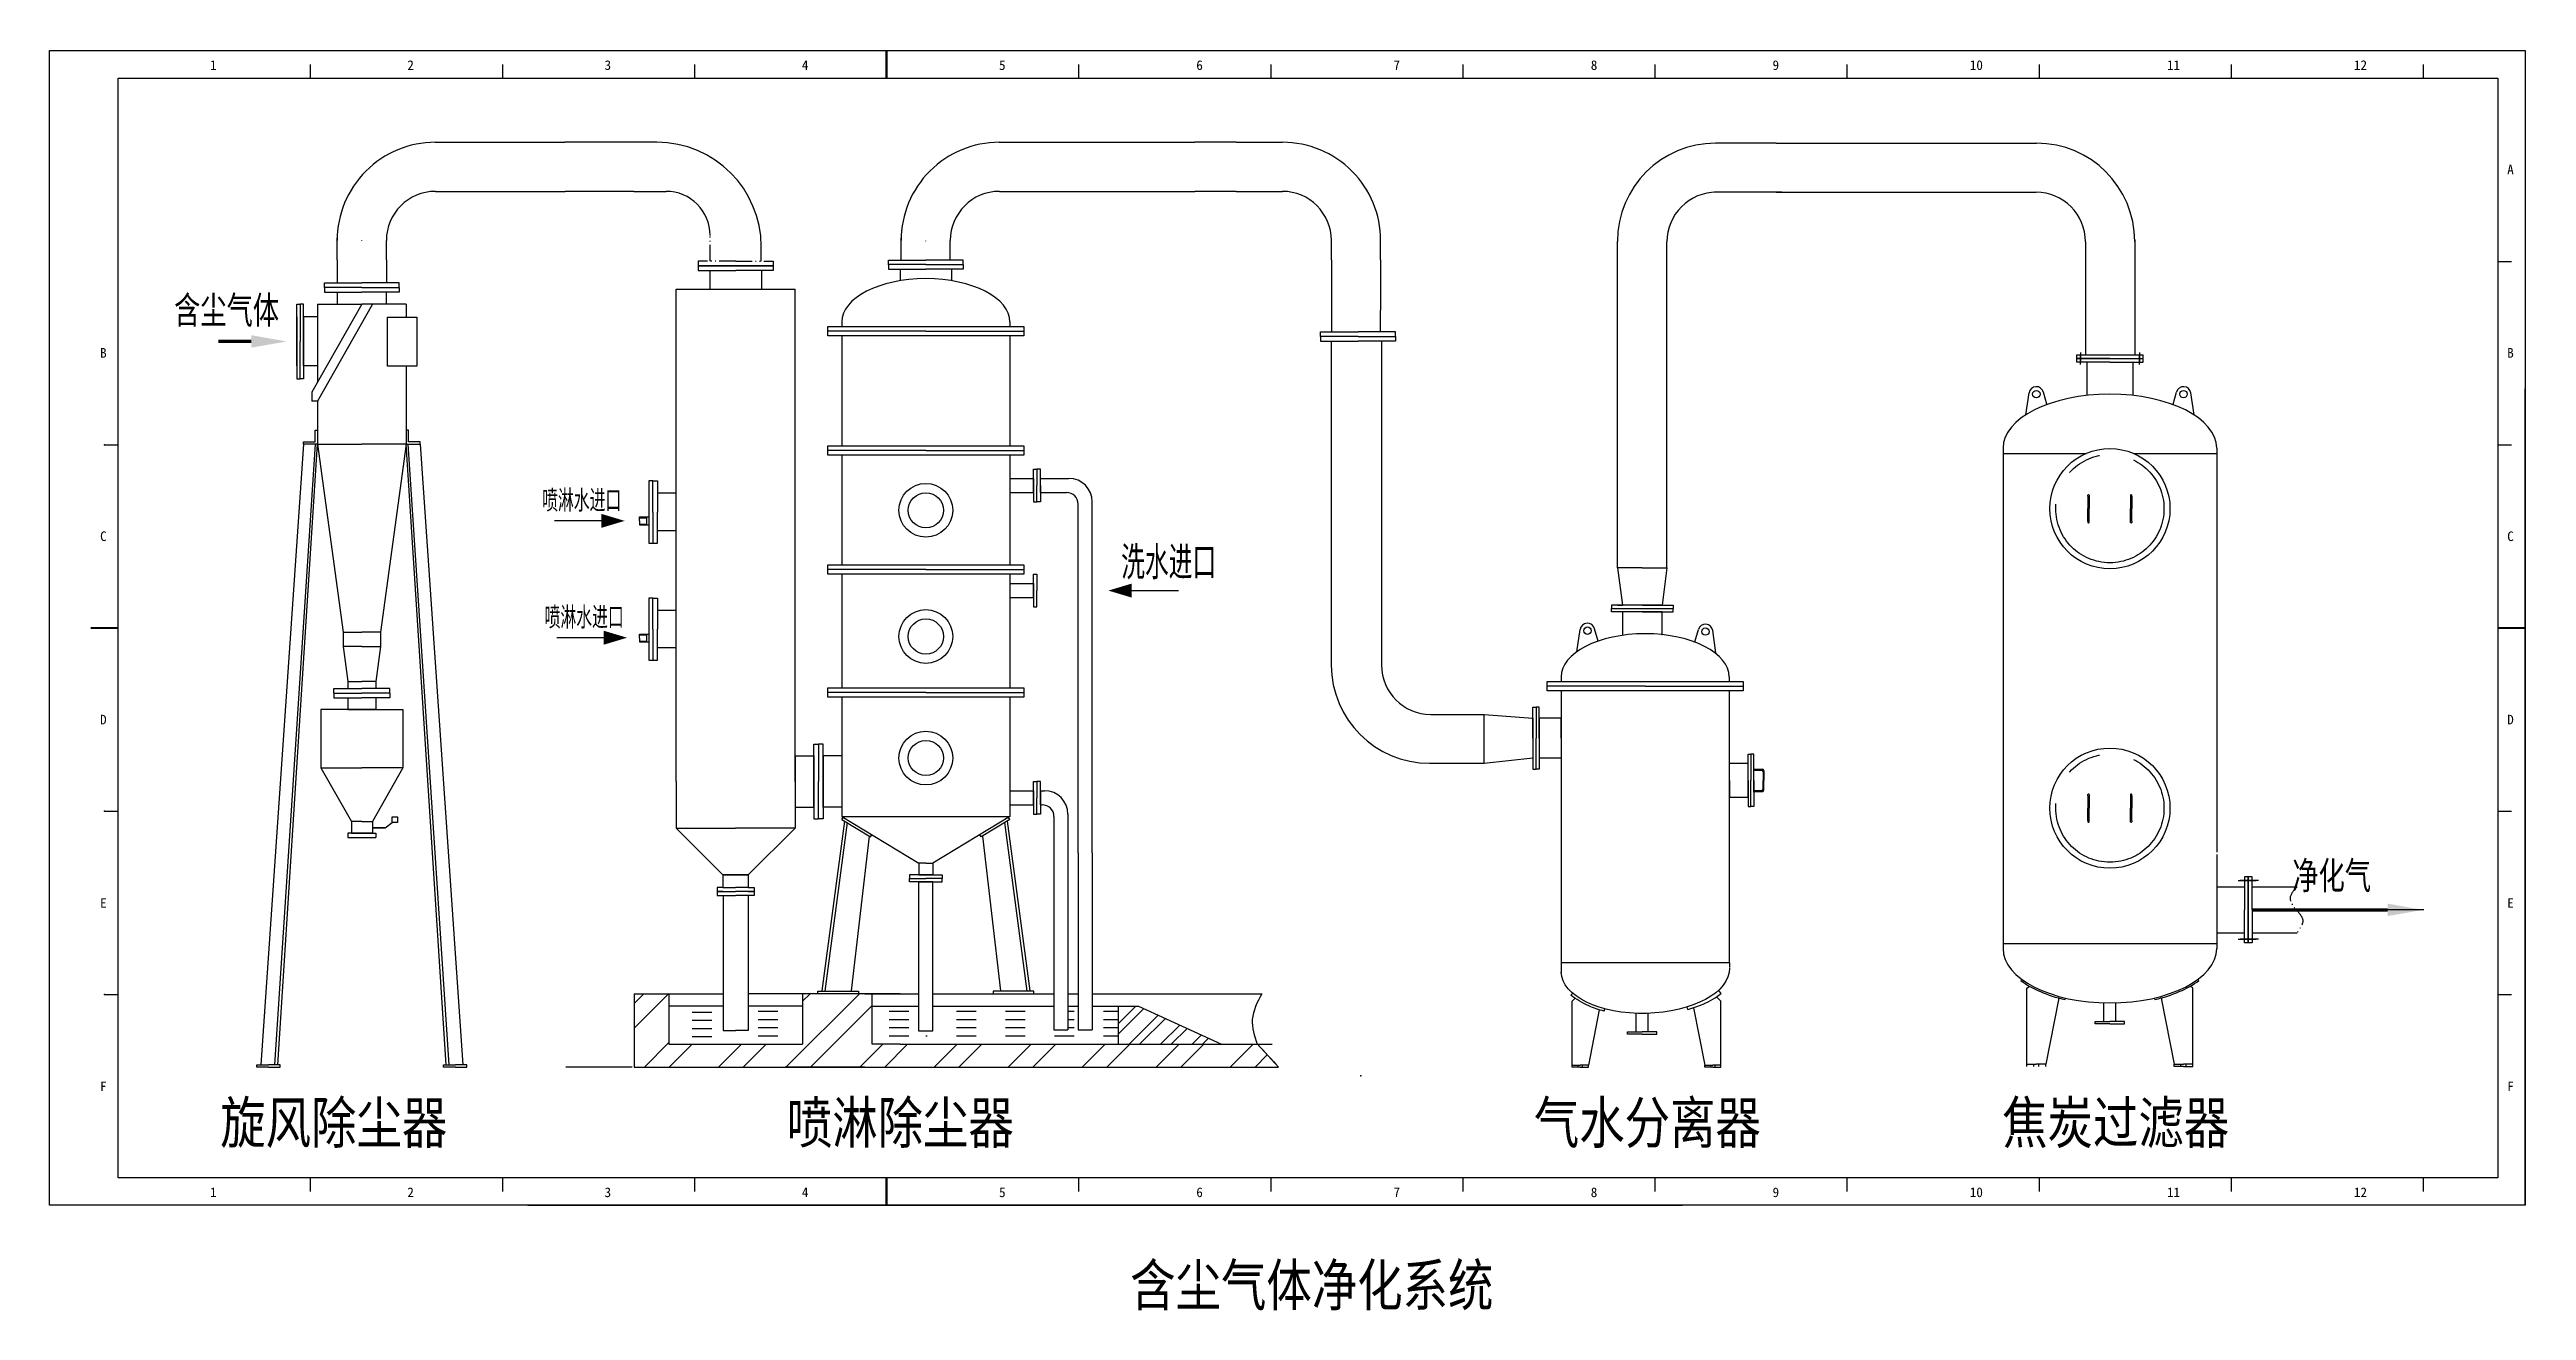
# Model space of a CAD drawing. Header units: millimetres. Extents: x 9671 to 25689, y -17516 to -2951.
# Drawn here: x 22939.4 to 23389.9, y -5546.4 to -5317.1 of the extents above; entities that cross this region are included whole.
import ezdxf

# ---------------------------------------------------------------- set-up
doc = ezdxf.new("R2010")
doc.units = ezdxf.units.MM
for name, pattern in [('1', [0]), ('CENTER', [50.8, 31.75, -6.35, 6.35, -6.35]), ('GBDIVIDE2X', [17, 10, -2, 0.5, -2, 0.5, -2]), ('GEN7', [13.75, 9.75, -1.5, 1, -1.5])]:
    doc.linetypes.add(name, pattern=pattern)
for name, color, linetype in [('2A', 7, 'GEN7'), ('CEN', 1, 'CENTER'), ('CON', 7, 'Continuous'), ('CONX', 1, 'Continuous'), ('DIM', 3, 'Continuous'), ('DIVIDE', 1, 'GBDIVIDE2X'), ('HATCH', 6, 'Continuous'), ('sb', 2, 'Continuous')]:
    doc.layers.add(name, color=color, linetype=linetype)
doc.styles.add('HZ', font='SIMHEI.TTF', dxfattribs={"width": 0.75})
doc.styles.add('QSDI', font='SimSun.ttf', dxfattribs={"width": 0.8})
doc.styles.add('USER1', font='gbenor.shx', dxfattribs={"bigfont": 'gbcbig.shx'})

msp = doc.modelspace()

# ---------------------------------------------------------------- texts
at = {"color": 1, "style": 'HZ', "width": 0.7}
msp.add_text('净化气', height=5, dxfattribs=at).set_placement((23347.36, -5469.8))
at = {"style": 'QSDI', "width": 0.8}
for s, p in [('旋风除尘器', (22970.48, -5516.02)), ('喷淋除尘器', (23073.53, -5516.02)), ('气水分离器', (23209.4, -5516.02)), ('焦炭过滤器', (23294.58, -5516.02)), ('含尘气体净化系统', (23135.98, -5545.58))]:
    msp.add_text(s, height=7.569, dxfattribs=at).set_placement(p)
at = {"layer": 'CEN', "char_height": 4, "attachment_point": 1, "style": 'USER1'}
for insert in [(23029.02, -5397.14), (23029.47, -5418.39)]:
    msp.add_mtext('喷淋水进口', dxfattribs=dict(at, insert=insert))
at = {"layer": 'CONX', "style": 'HZ', "width": 0.7}
msp.add_text('含尘气体', height=5, dxfattribs=at).set_placement((22962.09, -5366.97))
at = {"layer": 'DIVIDE', "ltscale": 0.3, "insert": (23134.35, -5407.42), "char_height": 6, "width": 21.5815, "attachment_point": 1, "style": 'USER1'}
msp.add_mtext('洗水进口', dxfattribs=at)

# ---------------------------------------------------------------- blocks, each defined once
blk = doc.blocks.new('2331')
for p, q in [((23054.39, -5527.28), (23054.39, -5317.28)), ((23054.39, -5317.28), (23504.7, -5317.28)), ((23101.82, -5319.78), (23101.82, -5322.28)), ((23136.76, -5319.78), (23136.76, -5322.28)), ((23171.7, -5319.78), (23171.7, -5322.28)), ((23241.57, -5319.78), (23241.57, -5322.28)), ((23276.51, -5319.78), (23276.51, -5322.28)), ((23311.45, -5319.78), (23311.45, -5322.28)), ((23346.39, -5319.78), (23346.39, -5322.28)), ((23381.32, -5319.78), (23381.32, -5322.28)), ((23416.26, -5319.78), (23416.26, -5322.28)), ((23451.2, -5319.78), (23451.2, -5322.28)), ((23486.14, -5319.78), (23486.14, -5322.28)), ((23504.7, -5317.28), (23504.7, -5527.28)), ((23066.89, -5522.28), (23066.89, -5322.28)), ((23066.89, -5322.28), (23499.7, -5322.28)), ((23499.7, -5322.28), (23499.7, -5522.28)), ((23499.7, -5355.61), (23502.2, -5355.61)), ((23504.7, -5527.28), (23504.7, -5378.78)), ((23064.39, -5388.95), (23066.89, -5388.95)), ((23499.7, -5388.95), (23502.2, -5388.95)), ((23064.39, -5455.61), (23066.89, -5455.61)), ((23499.7, -5455.61), (23502.2, -5455.61)), ((23064.39, -5488.95), (23066.89, -5488.95)), ((23499.7, -5488.95), (23502.2, -5488.95)), ((23499.7, -5522.28), (23066.89, -5522.28)), ((23101.82, -5522.28), (23101.82, -5524.78)), ((23136.76, -5522.28), (23136.76, -5524.78)), ((23171.7, -5522.28), (23171.7, -5524.78)), ((23241.57, -5522.28), (23241.57, -5524.78)), ((23276.51, -5522.28), (23276.51, -5524.78)), ((23311.45, -5522.28), (23311.45, -5524.78)), ((23346.39, -5522.28), (23346.39, -5524.78)), ((23381.32, -5522.28), (23381.32, -5524.78)), ((23416.26, -5522.28), (23416.26, -5524.78)), ((23451.2, -5522.28), (23451.2, -5524.78)), ((23486.14, -5522.28), (23486.14, -5524.78)), ((23504.7, -5527.28), (23054.39, -5527.28)), ((23141.39, -5527.28), (23351.39, -5527.28))]:
    blk.add_line(p, q)
for points, const_width in [([(23206.64, -5322.28), (23206.64, -5317.28)], 0.4), ([(23206.64, -5322.28), (23206.64, -5317.28)], 0.25), ([(23066.89, -5422.28), (23061.89, -5422.28)], 0.4), ([(23061.89, -5422.28), (23066.89, -5422.28)], 0.25), ([(23499.7, -5422.28), (23504.7, -5422.28)], 0.4), ([(23499.7, -5422.28), (23504.7, -5422.28)], 0.25), ([(23206.64, -5522.28), (23206.64, -5527.28)], 0.4), ([(23206.64, -5522.28), (23206.64, -5527.28)], 0.25)]:
    blk.add_lwpolyline(points, dxfattribs=dict(const_width=const_width))
for p in [(23064.39, -5388.95), (23064.39, -5422.28), (23064.39, -5455.61), (23064.39, -5488.95)]:
    blk.add_point(p)
at = {"style": 'QSDI'}
for s, p in [('1', (23083.59, -5320.79)), ('2', (23119.47, -5320.79)), ('3', (23155.34, -5320.79)), ('4', (23191.22, -5320.79)), ('5', (23227.09, -5320.79)), ('6', (23262.97, -5320.79)), ('7', (23298.84, -5320.79)), ('8', (23334.72, -5320.79)), ('9', (23367.78, -5320.79)), ('10', (23403.66, -5320.79)), ('11', (23439.53, -5320.79)), ('12', (23473.53, -5320.79)), ('A', (23501.41, -5339.77)), ('B', (23063.59, -5373.12)), ('B', (23501.41, -5373.12)), ('C', (23063.59, -5406.47)), ('C', (23501.41, -5406.47)), ('D', (23063.59, -5439.82)), ('D', (23501.41, -5439.82)), ('E', (23063.59, -5473.17)), ('E', (23501.41, -5473.17)), ('F', (23063.59, -5506.52)), ('F', (23501.41, -5506.52)), ('1', (23083.59, -5525.79)), ('2', (23119.47, -5525.79)), ('3', (23155.34, -5525.79)), ('4', (23191.22, -5525.79)), ('5', (23227.09, -5525.79)), ('6', (23262.97, -5525.79)), ('7', (23298.84, -5525.79)), ('8', (23334.72, -5525.79)), ('9', (23367.78, -5525.79)), ('10', (23403.66, -5525.79)), ('11', (23439.53, -5525.79)), ('12', (23473.53, -5525.79))]:
    blk.add_text(s, height=1.75, dxfattribs=at).set_placement(p)

# ---------------------------------------------------------------- hatches: boundary and pattern name
at = {"layer": 'HATCH'}
h = msp.add_hatch(dxfattribs=at)
h.set_pattern_fill('ANSI32', color=256, scale=0.425, style=0)
h.set_pattern_definition([(45, (22952.659, -5497.927), (-2.86246, 2.86246), []), (45, (22954.5675, -5497.927), (-2.86246, 2.86246), [])])
h.paths.add_polyline_path([(23137.5, -5491.04), (23133.8, -5491.04), (23133.8, -5497.93), (23139.23, -5497.93), (23152.48, -5497.93)])
h = msp.add_hatch(dxfattribs=at)
h.set_pattern_fill('ANSI32', color=256, style=0)
h.set_pattern_definition([(45, (22522.128, -5433.761), (-6.73519, 6.73519), []), (45, (22526.619, -5433.761), (-6.73519, 6.73519), [])])
h.paths.add_polyline_path([(23159.12, -5497.98), (23098.82, -5497.98), (23098.82, -5502.15), (23162.99, -5502.15)])

# ---------------------------------------------------------------- linework, layer by layer
at = {"layer": '2A', "color": 1}
for points in [[(22982.55, -5370.17), (22982.55, -5370.17), (22976.15, -5371.3), (22976.15, -5369.04)], [(23371.1, -5473.55), (23371.1, -5473.55), (23364.7, -5474.68), (23364.7, -5472.42)]]:
    msp.add_solid(points, dxfattribs=at)
at = {"layer": 'CEN', "color": 2, "linetype": '1'}
for p, q in [((23253.5, -5334.12), (23300.85, -5334.12)), ((23253.48, -5343.04), (23300.75, -5343.04)), ((23309.75, -5352.04), (23309.75, -5372.59)), ((23318.7, -5351.71), (23318.7, -5372.59)), ((23308.16, -5372.59), (23320.21, -5372.59)), ((23308.16, -5373.27), (23308.16, -5372.59)), ((23308.83, -5372.2), (23308.83, -5373.92)), ((23308.83, -5374.35), (23308.83, -5372.62)), ((23319.54, -5372.2), (23319.54, -5373.92)), ((23319.54, -5374.35), (23319.54, -5372.62)), ((23320.21, -5373.27), (23320.21, -5372.59))]:
    msp.add_line(p, q, dxfattribs=at)
at = {"layer": 'CEN', "color": 2}
for p, q in [((23098.82, -5351.95), (23098.82, -5351.9)), ((23337.52, -5468.19), (23340.81, -5468.19)), ((23337.52, -5468.19), (23340.81, -5468.19)), ((23341.19, -5468.19), (23337.9, -5468.19)), ((23341.19, -5468.19), (23337.9, -5468.19)), ((23340.12, -5473.55), (23345.56, -5473.55)), ((23337.52, -5478.9), (23340.81, -5478.9)), ((23337.52, -5478.9), (23340.81, -5478.9)), ((23341.19, -5478.9), (23337.9, -5478.9)), ((23341.19, -5478.9), (23337.9, -5478.9))]:
    msp.add_line(p, q, dxfattribs=at)
for centre in [(23314.18, -5400.58), (23314.18, -5455.05)]:
    msp.add_circle(centre, 9.84, dxfattribs=at)
at = {"layer": 'CEN', "color": 2, "linetype": '1'}
for centre, radius in [((23300.85, -5351.97), 17.85), ((23300.75, -5352.04), 9)]:
    msp.add_arc(centre, radius, 0, 90, dxfattribs=at)
at = {"layer": 'CON', "color": 2}
for p, q in [((23094.32, -5355.4), (23094.32, -5351.91)), ((23057.43, -5356.44), (23057.43, -5357.29)), ((23064.23, -5356.44), (23057.43, -5356.44)), ((23057.43, -5356.44), (23064.23, -5356.44)), ((23064.23, -5356.44), (23071.03, -5356.44)), ((23071.03, -5356.44), (23064.23, -5356.44)), ((23071.03, -5356.44), (23071.03, -5357.29)), ((23092.01, -5356.25), (23092.01, -5355.4)), ((23098.81, -5356.15), (23092.01, -5356.15)), ((23098.81, -5356.15), (23092.01, -5356.15)), ((23092.02, -5356.15), (23092.02, -5357)), ((23098.82, -5356.15), (23092.02, -5356.15)), ((23098.81, -5356.15), (23105.61, -5356.15)), ((23098.81, -5356.15), (23105.61, -5356.15)), ((23098.82, -5356.15), (23105.62, -5356.15)), ((23105.61, -5356.25), (23105.61, -5355.4)), ((23105.62, -5356.15), (23105.62, -5357)), ((23053.42, -5450.19), (23053.42, -5360.69)), ((23053.42, -5360.69), (23075.02, -5360.69)), ((23057.43, -5357.29), (23064.23, -5357.29)), ((23059.55, -5357.29), (23059.55, -5360.7)), ((23071.03, -5357.29), (23064.23, -5357.29)), ((23068.9, -5357.29), (23068.9, -5360.69)), ((23075.02, -5450.19), (23075.02, -5360.69)), ((23092.02, -5357), (23098.82, -5357)), ((23094.15, -5357), (23094.15, -5359.12)), ((23105.62, -5357), (23098.82, -5357)), ((23103.5, -5357), (23103.5, -5359.12)), ((23080.97, -5367.46), (23098.82, -5367.46)), ((23080.97, -5369.16), (23080.97, -5367.46)), ((23098.82, -5368.31), (23080.97, -5368.31)), ((23116.67, -5369.16), (23080.97, -5369.16)), ((23083.52, -5366.61), (23083.52, -5367.46)), ((23083.52, -5369.16), (23083.52, -5389.13)), ((23098.82, -5367.46), (23116.67, -5367.46)), ((23098.82, -5368.31), (23116.67, -5368.31)), ((23114.12, -5366.61), (23114.12, -5367.46)), ((23114.12, -5369.16), (23114.12, -5389.13)), ((23116.67, -5367.46), (23116.67, -5369.16)), ((23310, -5373.96), (23310, -5379.99)), ((23318.37, -5373.96), (23318.37, -5379.99)), ((23298.88, -5383.49), (23299.47, -5379.54)), ((23302.71, -5381.6), (23302.09, -5379.38)), ((23325.66, -5381.6), (23326.28, -5379.38)), ((23329.48, -5383.49), (23328.9, -5379.54)), ((23080.97, -5390.83), (23080.97, -5389.13)), ((23080.97, -5389.13), (23098.82, -5389.13)), ((23098.82, -5389.98), (23080.97, -5389.98)), ((23116.67, -5390.83), (23080.97, -5390.83)), ((23083.52, -5388.28), (23083.52, -5389.13)), ((23083.52, -5390.83), (23083.52, -5410.81)), ((23098.82, -5389.13), (23116.67, -5389.13)), ((23098.82, -5389.98), (23116.67, -5389.98)), ((23114.12, -5388.28), (23114.12, -5389.13)), ((23114.12, -5390.83), (23114.12, -5410.81)), ((23116.67, -5389.13), (23116.67, -5390.83)), ((23294.75, -5389.57), (23294.75, -5469.07)), ((23294.75, -5390.53), (23309.91, -5390.53)), ((23318.46, -5390.53), (23333.61, -5390.53)), ((23333.61, -5389.57), (23333.61, -5463.04)), ((23048.46, -5395.54), (23048.46, -5406.83)), ((23049.14, -5395.54), (23048.46, -5395.54)), ((23049.14, -5401.19), (23049.14, -5395.54)), ((23049.14, -5395.54), (23049.99, -5395.54)), ((23049.99, -5395.54), (23049.99, -5401.19)), ((23049.14, -5401.19), (23049.14, -5406.83)), ((23053.42, -5397.78), (23049.99, -5397.78)), ((23049.99, -5406.83), (23049.99, -5401.19)), ((23310.19, -5398.33), (23310.19, -5398.1)), ((23310.19, -5398.33), (23310.19, -5400.58)), ((23310.19, -5402.84), (23310.19, -5400.58)), ((23310.42, -5398.1), (23310.42, -5400.58)), ((23310.42, -5403.07), (23310.42, -5400.58)), ((23317.95, -5398.1), (23317.95, -5400.58)), ((23317.95, -5403.07), (23317.95, -5400.58)), ((23318.18, -5398.33), (23318.18, -5398.1)), ((23318.18, -5398.33), (23318.18, -5400.58)), ((23318.18, -5402.84), (23318.18, -5400.58)), ((23046.75, -5402.08), (23048.46, -5402.08)), ((23046.75, -5402.81), (23046.75, -5402.08)), ((23046.75, -5402.81), (23046.75, -5403.53)), ((23046.75, -5403.53), (23048.46, -5403.53)), ((23047.99, -5402.08), (23047.99, -5403.53)), ((23053.42, -5404.6), (23049.99, -5404.6)), ((23310.19, -5402.84), (23310.19, -5403.07)), ((23318.18, -5402.84), (23318.18, -5403.07)), ((23048.46, -5406.83), (23049.14, -5406.83)), ((23049.14, -5406.83), (23049.99, -5406.83)), ((23083.52, -5409.96), (23083.52, -5410.81)), ((23114.12, -5409.96), (23114.12, -5410.81)), ((23080.97, -5412.51), (23080.97, -5410.81)), ((23080.97, -5410.81), (23098.82, -5410.81)), ((23098.82, -5411.66), (23080.97, -5411.66)), ((23116.67, -5412.51), (23080.97, -5412.51)), ((23083.52, -5412.51), (23083.52, -5432.48)), ((23098.82, -5410.81), (23116.67, -5410.81)), ((23098.82, -5411.66), (23116.67, -5411.66)), ((23114.12, -5412.51), (23114.12, -5432.48)), ((23114.12, -5414.21), (23118.37, -5414.21)), ((23116.67, -5410.81), (23116.67, -5412.51)), ((23118.37, -5415.48), (23118.37, -5412.51)), ((23118.37, -5412.51), (23119.01, -5412.51)), ((23118.37, -5414.21), (23118.37, -5415.48)), ((23119.01, -5412.51), (23119.01, -5415.48)), ((23119.01, -5412.51), (23119.01, -5415.48)), ((23048.46, -5416.84), (23048.46, -5428.13)), ((23049.14, -5416.84), (23048.46, -5416.84)), ((23049.14, -5422.49), (23049.14, -5416.84)), ((23049.14, -5416.84), (23049.99, -5416.84)), ((23049.99, -5416.84), (23049.99, -5422.49)), ((23053.42, -5419.08), (23049.99, -5419.08)), ((23083.52, -5418.53), (23083.52, -5419.38)), ((23114.12, -5416.76), (23118.37, -5416.76)), ((23118.37, -5415.48), (23118.37, -5418.46)), ((23118.37, -5416.76), (23118.37, -5415.48)), ((23118.37, -5418.46), (23119.01, -5418.46)), ((23119.01, -5418.46), (23119.01, -5415.48)), ((23119.01, -5418.46), (23119.01, -5415.48)), ((23046.75, -5423.38), (23048.46, -5423.38)), ((23046.75, -5424.11), (23046.75, -5423.38)), ((23046.75, -5424.11), (23046.75, -5424.83)), ((23047.99, -5423.38), (23047.99, -5424.83)), ((23049.14, -5422.49), (23049.14, -5428.13)), ((23049.99, -5428.13), (23049.99, -5422.49)), ((23083.52, -5421.08), (23083.52, -5433.17)), ((23046.75, -5424.83), (23048.46, -5424.83)), ((23048.46, -5428.13), (23049.14, -5428.13)), ((23049.14, -5428.13), (23049.99, -5428.13)), ((23053.42, -5425.9), (23049.99, -5425.9)), ((23080.97, -5433.17), (23098.82, -5433.17)), ((23080.97, -5434.87), (23080.97, -5433.17)), ((23083.52, -5432.32), (23083.52, -5433.17)), ((23098.82, -5433.17), (23116.67, -5433.17)), ((23114.12, -5432.32), (23114.12, -5433.17)), ((23114.12, -5432.48), (23114.12, -5433.17)), ((23116.67, -5433.17), (23116.67, -5434.87)), ((23098.82, -5434.02), (23080.97, -5434.02)), ((23116.67, -5434.87), (23080.97, -5434.87)), ((23083.52, -5434.87), (23083.52, -5443.46)), ((23098.82, -5434.02), (23116.67, -5434.02)), ((23114.12, -5434.87), (23114.12, -5456.56)), ((23078.42, -5445.58), (23075.02, -5445.58)), ((23075.02, -5445.58), (23075.02, -5454.84)), ((23078.42, -5450.19), (23078.42, -5443.39)), ((23078.42, -5443.39), (23079.27, -5443.39)), ((23078.42, -5445.51), (23078.42, -5450.19)), ((23079.27, -5443.39), (23079.27, -5450.19)), ((23079.27, -5443.39), (23079.27, -5450.19)), ((23080.12, -5443.39), (23079.27, -5443.39)), ((23080.12, -5450.19), (23080.12, -5443.39)), ((23080.12, -5445.51), (23080.12, -5450.19)), ((23083.52, -5445.51), (23080.12, -5445.51)), ((23083.52, -5443.46), (23083.52, -5456.56)), ((23053.42, -5450.19), (23053.42, -5458.69)), ((23075.02, -5450.19), (23075.02, -5458.69)), ((23078.42, -5450.19), (23078.42, -5456.99)), ((23078.42, -5454.86), (23078.42, -5450.19)), ((23079.27, -5456.99), (23079.27, -5450.19)), ((23079.27, -5456.99), (23079.27, -5450.19)), ((23080.12, -5454.86), (23080.12, -5450.19)), ((23080.12, -5450.19), (23080.12, -5456.99)), ((23075.02, -5454.84), (23078.42, -5454.84)), ((23083.52, -5454.86), (23080.12, -5454.86)), ((23114.12, -5451.89), (23118.37, -5451.89)), ((23114.12, -5454.44), (23118.37, -5454.44)), ((23310.19, -5452.8), (23310.19, -5452.57)), ((23310.19, -5452.8), (23310.19, -5455.05)), ((23310.19, -5457.31), (23310.19, -5455.05)), ((23310.42, -5452.57), (23310.42, -5455.05)), ((23310.42, -5457.54), (23310.42, -5455.05)), ((23317.95, -5452.57), (23317.95, -5455.05)), ((23317.95, -5457.54), (23317.95, -5455.05)), ((23318.18, -5452.8), (23318.18, -5452.57)), ((23318.18, -5452.8), (23318.18, -5455.05)), ((23318.18, -5457.31), (23318.18, -5455.05)), ((23053.42, -5458.69), (23064.22, -5458.69)), ((23053.42, -5458.69), (23061.92, -5467.19)), ((23075.02, -5458.69), (23064.22, -5458.69)), ((23075.02, -5458.69), (23066.52, -5467.19)), ((23078.42, -5456.99), (23079.27, -5456.99)), ((23080.12, -5456.99), (23079.27, -5456.99)), ((23084.01, -5457.43), (23079.89, -5488.3)), ((23084.53, -5457.67), (23080.44, -5488.33)), ((23083.52, -5456.56), (23097.55, -5465.06)), ((23083.52, -5456.56), (23114.12, -5456.56)), ((23083.56, -5457.09), (23083.78, -5456.73)), ((23083.56, -5457.09), (23088.78, -5460.25)), ((23088.51, -5460.17), (23085.23, -5488.3)), ((23088.78, -5460.25), (23089, -5459.88)), ((23114.12, -5456.56), (23100.1, -5465.06)), ((23108.86, -5460.25), (23108.64, -5459.88)), ((23108.86, -5460.25), (23108.64, -5459.88)), ((23114.08, -5457.09), (23108.86, -5460.25)), ((23109.13, -5460.17), (23112.41, -5488.3)), ((23113.11, -5457.67), (23117.2, -5488.33)), ((23113.63, -5457.43), (23117.75, -5488.3)), ((23114.08, -5457.09), (23113.86, -5456.73)), ((23114.08, -5457.09), (23113.86, -5456.73)), ((23310.19, -5457.31), (23310.19, -5457.54)), ((23318.18, -5457.31), (23318.18, -5457.54)), ((23333.61, -5463.49), (23333.61, -5480.6)), ((23061.92, -5467.19), (23061.92, -5469.51)), ((23061.92, -5467.19), (23064.22, -5467.19)), ((23061.92, -5467.19), (23064.22, -5467.19)), ((23066.52, -5467.19), (23064.22, -5467.19)), ((23066.52, -5467.19), (23066.52, -5469.51)), ((23095.85, -5467.19), (23095.85, -5467.83)), ((23098.82, -5467.19), (23095.85, -5467.19)), ((23095.85, -5468.46), (23095.85, -5467.83)), ((23095.85, -5467.83), (23098.82, -5467.83)), ((23095.85, -5467.83), (23098.82, -5467.83)), ((23098.82, -5468.46), (23095.85, -5468.46)), ((23097.5, -5468.46), (23097.5, -5495.53)), ((23097.55, -5465.06), (23097.55, -5467.19)), ((23098.82, -5465.06), (23097.55, -5465.06)), ((23097.55, -5467.19), (23098.82, -5467.19)), ((23097.55, -5468.46), (23098.82, -5468.46)), ((23098.82, -5465.06), (23100.1, -5465.06)), ((23100.1, -5467.19), (23098.82, -5467.19)), ((23098.82, -5467.19), (23101.8, -5467.19)), ((23101.8, -5467.83), (23098.82, -5467.83)), ((23101.8, -5467.83), (23098.82, -5467.83)), ((23098.82, -5468.46), (23101.8, -5468.46)), ((23100.1, -5468.46), (23098.82, -5468.46)), ((23100.07, -5495.53), (23100.07, -5468.46)), ((23100.1, -5465.06), (23100.1, -5467.19)), ((23101.8, -5467.19), (23101.8, -5467.83)), ((23101.8, -5468.46), (23101.8, -5467.83)), ((23294.75, -5469.07), (23294.75, -5478.02)), ((23333.61, -5469.07), (23333.61, -5478.02)), ((23338.66, -5467.52), (23338.66, -5473.55)), ((23338.66, -5467.52), (23338.66, -5473.55)), ((23339.35, -5467.52), (23338.66, -5467.52)), ((23339.35, -5467.52), (23338.66, -5467.52)), ((23339.35, -5467.52), (23339.35, -5473.55)), ((23339.35, -5473.55), (23339.35, -5467.52)), ((23339.35, -5473.55), (23339.35, -5467.52)), ((23339.35, -5473.55), (23339.35, -5467.52)), ((23339.35, -5473.55), (23339.35, -5467.52)), ((23339.35, -5473.55), (23339.35, -5467.52)), ((23339.35, -5473.55), (23339.35, -5467.52)), ((23339.35, -5473.55), (23339.35, -5467.52)), ((23339.35, -5473.55), (23339.35, -5467.52)), ((23061.92, -5469.51), (23060.85, -5469.51)), ((23060.85, -5469.51), (23060.85, -5470.23)), ((23060.85, -5470.23), (23064.2, -5470.23)), ((23061.92, -5470.23), (23060.85, -5470.23)), ((23060.85, -5470.23), (23060.85, -5470.96)), ((23060.85, -5470.96), (23064.2, -5470.96)), ((23061.92, -5469.51), (23064.22, -5469.51)), ((23061.92, -5470.23), (23064.22, -5470.23)), ((23061.94, -5470.96), (23061.94, -5495.51)), ((23066.52, -5469.51), (23064.22, -5469.51)), ((23066.52, -5470.23), (23064.22, -5470.23)), ((23067.59, -5470.23), (23064.24, -5470.23)), ((23067.59, -5470.96), (23064.24, -5470.96)), ((23066.5, -5470.96), (23066.5, -5495.51)), ((23066.52, -5469.51), (23067.59, -5469.51)), ((23066.52, -5470.23), (23067.59, -5470.23)), ((23067.59, -5469.51), (23067.59, -5470.23)), ((23067.59, -5470.23), (23067.59, -5470.96)), ((23333.61, -5469.36), (23338.66, -5469.36)), ((23338.66, -5479.57), (23338.66, -5473.55)), ((23338.66, -5479.57), (23338.66, -5473.55)), ((23339.35, -5479.57), (23339.35, -5473.55)), ((23339.35, -5473.55), (23339.35, -5479.57)), ((23339.35, -5473.55), (23339.35, -5479.57)), ((23339.35, -5473.55), (23339.35, -5479.57)), ((23339.35, -5473.55), (23339.35, -5479.57)), ((23339.35, -5473.55), (23339.35, -5479.57)), ((23339.35, -5473.55), (23339.35, -5479.57)), ((23339.35, -5473.55), (23339.35, -5479.57)), ((23339.35, -5473.55), (23339.35, -5479.57)), ((23294.75, -5478.02), (23294.75, -5480.6)), ((23333.61, -5477.74), (23338.66, -5477.74)), ((23333.61, -5478.02), (23333.61, -5480.6)), ((23294.75, -5479.65), (23333.61, -5479.65)), ((23339.35, -5479.57), (23338.66, -5479.57)), ((23339.35, -5479.57), (23338.66, -5479.57)), ((23297.99, -5486.42), (23298.18, -5486.2)), ((23330.37, -5486.42), (23330.19, -5486.2)), ((23079.15, -5488.79), (23079.15, -5488.33)), ((23079.15, -5488.33), (23086.55, -5488.33)), ((23086.55, -5488.33), (23086.55, -5488.79)), ((23111.09, -5488.33), (23111.09, -5488.79)), ((23118.49, -5488.33), (23111.09, -5488.33)), ((23118.49, -5488.79), (23118.49, -5488.33)), ((23299.07, -5487.78), (23299.53, -5487.42)), ((23299.07, -5501.64), (23299.07, -5487.78)), ((23304.81, -5489.94), (23302.52, -5501.64)), ((23304.81, -5489.56), (23304.81, -5489.94)), ((23306.03, -5489.87), (23306.11, -5489.58)), ((23313.09, -5493.84), (23313.09, -5490.46)), ((23315.27, -5493.84), (23315.27, -5490.46)), ((23322.34, -5489.87), (23322.26, -5489.58)), ((23323.55, -5489.56), (23323.55, -5489.94)), ((23323.55, -5489.94), (23325.85, -5501.64)), ((23329.29, -5487.78), (23328.83, -5487.42)), ((23329.29, -5501.64), (23329.29, -5487.78)), ((23061.94, -5495.51), (23064.23, -5495.51)), ((23066.5, -5495.51), (23064.21, -5495.51)), ((23097.5, -5495.53), (23100.07, -5495.53)), ((23311.51, -5494.3), (23311.51, -5493.84)), ((23311.51, -5493.84), (23314.18, -5493.84)), ((23314.18, -5494.3), (23311.51, -5494.3)), ((23316.86, -5493.84), (23314.18, -5493.84)), ((23314.18, -5494.3), (23316.86, -5494.3)), ((23316.86, -5494.3), (23316.86, -5493.84)), ((23299.07, -5502.06), (23299.07, -5501.64)), ((23299.07, -5501.64), (23300.8, -5501.64)), ((23300.34, -5502.06), (23300.34, -5501.64)), ((23302.52, -5501.64), (23300.8, -5501.64)), ((23301.26, -5502.06), (23301.26, -5501.64)), ((23302.52, -5502.06), (23302.52, -5501.64)), ((23325.85, -5501.64), (23327.57, -5501.64)), ((23325.85, -5502.06), (23325.85, -5501.64)), ((23325.85, -5501.64), (23327.57, -5501.64)), ((23325.85, -5502.06), (23325.85, -5501.64)), ((23327.57, -5502.06), (23325.85, -5502.06)), ((23327.11, -5502.06), (23327.11, -5501.64)), ((23327.11, -5502.06), (23327.11, -5501.64)), ((23329.29, -5501.64), (23327.57, -5501.64)), ((23329.29, -5501.64), (23327.57, -5501.64)), ((23327.57, -5502.06), (23329.29, -5502.06)), ((23328.03, -5502.06), (23328.03, -5501.64)), ((23328.03, -5502.06), (23328.03, -5501.64)), ((23329.29, -5502.06), (23329.29, -5501.64)), ((23329.29, -5502.06), (23329.29, -5501.64))]:
    msp.add_line(p, q, dxfattribs=at)
at = {"layer": 'CON', "color": 2, "linetype": '1'}
for p, q in [((22989.44, -5360.38), (22989.44, -5359.53)), ((22996.24, -5360.38), (22989.44, -5360.38)), ((22989.44, -5360.38), (22989.44, -5361.23)), ((22996.24, -5360.38), (22989.44, -5360.38)), ((22996.24, -5360.38), (23003.04, -5360.38)), ((22996.24, -5360.38), (23003.04, -5360.38)), ((23003.04, -5360.38), (23003.04, -5359.53)), ((23003.04, -5360.38), (23003.04, -5361.23)), ((22985.02, -5363.36), (22985.02, -5370.16)), ((22985.02, -5363.36), (22985.02, -5370.16)), ((22985.61, -5363.36), (22985.02, -5363.36)), ((22985.61, -5370.16), (22985.61, -5363.36)), ((22996.24, -5363.36), (22987.13, -5379.38)), ((22998.19, -5363.36), (22988.16, -5381)), ((22988.16, -5363.36), (22988.16, -5377.56)), ((22988.16, -5363.36), (22996.24, -5363.36)), ((22989.44, -5361.23), (22996.24, -5361.23)), ((22991.78, -5363.36), (22991.78, -5361.23)), ((23003.04, -5361.23), (22996.24, -5361.23)), ((23004.31, -5363.36), (22996.24, -5363.36)), ((23000.7, -5363.36), (23000.7, -5361.23)), ((23004.31, -5363.36), (23004.31, -5365.73)), ((22985.02, -5376.96), (22985.02, -5370.16)), ((22985.02, -5376.96), (22985.02, -5370.16)), ((22985.61, -5365.69), (22985.61, -5370.16)), ((22988.16, -5365.69), (22985.61, -5365.69)), ((22985.61, -5374.62), (22985.61, -5370.16)), ((22985.61, -5370.16), (22985.61, -5376.96)), ((22988.16, -5374.62), (22985.61, -5374.62)), ((23004.31, -5374.64), (23004.31, -5388.86)), ((23308.16, -5373.27), (23320.21, -5373.27)), ((23314.18, -5373.27), (23308.16, -5373.27)), ((23308.16, -5373.96), (23308.16, -5373.27)), ((23314.18, -5373.96), (23308.16, -5373.96)), ((23314.18, -5373.27), (23320.21, -5373.27)), ((23314.18, -5373.96), (23320.21, -5373.96)), ((23320.21, -5373.96), (23320.21, -5373.27)), ((22985.61, -5376.96), (22985.02, -5376.96)), ((22987.13, -5379.38), (22987.13, -5381)), ((22988.16, -5381), (22987.13, -5381)), ((22988.16, -5381), (22988.16, -5381.4)), ((22988.16, -5381.4), (22988.16, -5388.86)), ((22987.74, -5388.43), (22987.74, -5386.31)), ((22987.74, -5386.31), (22988.16, -5386.31)), ((22987.74, -5386.31), (22988.16, -5386.31)), ((22987.74, -5388.43), (22987.74, -5386.31)), ((23004.74, -5386.31), (23004.31, -5386.31)), ((23004.74, -5386.31), (23004.31, -5386.31)), ((23004.74, -5388.43), (23004.74, -5386.31)), ((23004.74, -5388.43), (23004.74, -5386.31)), ((22985.61, -5388.86), (22985.61, -5388.43)), ((22985.61, -5388.43), (22987.74, -5388.43)), ((22985.61, -5388.43), (22987.74, -5388.43)), ((22985.61, -5388.86), (22985.61, -5388.43)), ((22988.16, -5388.86), (22985.61, -5388.86)), ((22988.16, -5388.86), (22985.61, -5388.86)), ((22988.16, -5388.86), (22992.84, -5423.07)), ((22988.16, -5388.86), (22996.24, -5388.86)), ((23004.31, -5388.86), (22996.24, -5388.86)), ((23004.31, -5388.86), (22999.64, -5423.07)), ((23004.31, -5388.86), (23006.86, -5388.86)), ((23004.31, -5388.86), (23006.86, -5388.86)), ((23004.31, -5388.86), (23006.86, -5388.86)), ((23004.31, -5388.86), (23006.86, -5388.86)), ((23006.86, -5388.43), (23004.74, -5388.43)), ((23006.86, -5388.43), (23004.74, -5388.43)), ((23006.86, -5388.43), (23004.74, -5388.43)), ((23006.86, -5388.43), (23004.74, -5388.43)), ((23006.86, -5388.86), (23006.86, -5388.43)), ((23006.86, -5388.86), (23006.86, -5388.43)), ((23006.86, -5388.86), (23006.86, -5388.43)), ((23006.86, -5388.86), (23006.86, -5388.43)), ((23225.55, -5418.14), (23223.53, -5418.14)), ((23223.53, -5418.14), (23223.53, -5418.74)), ((23223.53, -5418.74), (23229.15, -5418.73)), ((23223.53, -5418.74), (23229.15, -5418.74)), ((23223.53, -5419.33), (23223.53, -5418.74)), ((23229.15, -5419.33), (23223.53, -5419.33)), ((23224.62, -5418.14), (23225.55, -5418.14)), ((23224.62, -5418.14), (23225.55, -5418.14)), ((23232.75, -5418.13), (23225.55, -5418.14)), ((23225.55, -5419.33), (23225.55, -5423.52)), ((23232.75, -5419.33), (23225.55, -5419.33)), ((23229.15, -5418.14), (23234.76, -5418.13)), ((23229.15, -5418.74), (23234.77, -5418.74)), ((23229.15, -5419.33), (23234.77, -5419.33)), ((23232.75, -5423.59), (23232.75, -5419.33)), ((23234.76, -5418.13), (23234.77, -5418.73)), ((23234.77, -5419.33), (23234.77, -5418.74)), ((22992.84, -5423.07), (22992.84, -5425.62)), ((22992.84, -5423.07), (22996.24, -5423.07)), ((22999.64, -5423.07), (22996.24, -5423.07)), ((22999.64, -5423.07), (22999.64, -5425.62)), ((23217.24, -5426.6), (23217.84, -5422.57)), ((23221.09, -5424.68), (23220.45, -5422.41)), ((23238.66, -5424.82), (23239.33, -5422.56)), ((23242.48, -5426.79), (23241.94, -5422.76)), ((22992.84, -5425.62), (22993.69, -5431.99)), ((22996.24, -5425.62), (22992.84, -5425.62)), ((22996.24, -5425.62), (22999.64, -5425.62)), ((22999.64, -5425.62), (22998.79, -5431.99)), ((22993.69, -5431.99), (22993.69, -5433.27)), ((22993.69, -5431.99), (22996.24, -5431.99)), ((22998.79, -5431.99), (22996.24, -5431.99)), ((22998.79, -5431.99), (22998.79, -5433.27)), ((23211.8, -5432.04), (23229.65, -5432.04)), ((23211.8, -5433.74), (23211.8, -5432.04)), ((23229.65, -5432.89), (23211.8, -5432.89)), ((23214.35, -5431.19), (23214.35, -5432.04)), ((23229.65, -5432.04), (23247.5, -5432.04)), ((23229.65, -5432.89), (23247.5, -5432.89)), ((23244.95, -5431.19), (23244.95, -5432.04)), ((23247.5, -5432.04), (23247.5, -5433.74)), ((22988.8, -5437.09), (22988.8, -5447.72)), ((22996.24, -5437.09), (22988.8, -5437.09)), ((22991.14, -5433.27), (22996.24, -5433.27)), ((22991.14, -5434.12), (22991.14, -5433.27)), ((22991.14, -5434.12), (22996.24, -5434.12)), ((22991.14, -5434.12), (22996.24, -5434.12)), ((22991.14, -5434.12), (22991.14, -5434.97)), ((22991.14, -5434.97), (22996.24, -5434.97)), ((22993.69, -5434.97), (22993.69, -5437.09)), ((22993.69, -5437.09), (22996.24, -5437.09)), ((23001.34, -5433.27), (22996.24, -5433.27)), ((23001.34, -5434.12), (22996.24, -5434.12)), ((23001.34, -5434.12), (22996.24, -5434.12)), ((23001.34, -5434.97), (22996.24, -5434.97)), ((22998.79, -5437.09), (22996.24, -5437.09)), ((22996.24, -5437.09), (23003.68, -5437.09)), ((22998.79, -5434.97), (22998.79, -5437.09)), ((23001.34, -5434.12), (23001.34, -5433.27)), ((23001.34, -5434.12), (23001.34, -5434.97)), ((23003.68, -5437.09), (23003.68, -5447.72)), ((23209.2, -5442.31), (23209.2, -5436.7)), ((23209.2, -5436.7), (23209.8, -5436.7)), ((23209.8, -5436.7), (23209.8, -5442.31)), ((23209.8, -5436.7), (23209.8, -5442.31)), ((23210.39, -5436.7), (23209.8, -5436.7)), ((23210.39, -5442.31), (23210.39, -5436.7)), ((23247.5, -5433.74), (23211.8, -5433.74)), ((23214.39, -5433.74), (23214.39, -5484.24)), ((23244.97, -5483.16), (23244.97, -5433.74)), ((23209.2, -5438.71), (23209.2, -5445.91)), ((23210.39, -5438.71), (23210.39, -5445.91)), ((23214.39, -5438.71), (23210.39, -5438.71)), ((23214.39, -5442.31), (23214.39, -5438.71)), ((23209.2, -5442.31), (23209.2, -5447.93)), ((23209.8, -5447.93), (23209.8, -5442.31)), ((23209.8, -5447.93), (23209.8, -5442.31)), ((23210.39, -5442.31), (23210.39, -5447.93)), ((23210.39, -5445.91), (23214.39, -5445.91)), ((23248.37, -5449.99), (23248.37, -5445.21)), ((23248.37, -5445.21), (23248.88, -5445.21)), ((23248.88, -5445.21), (23248.88, -5449.99)), ((23248.88, -5445.21), (23248.88, -5449.99)), ((23249.39, -5445.21), (23248.88, -5445.21)), ((23249.39, -5449.99), (23249.39, -5445.21)), ((22988.8, -5447.72), (22994.33, -5457.49)), ((22988.8, -5447.72), (22996.24, -5447.72)), ((23003.68, -5447.72), (22996.24, -5447.72)), ((23003.68, -5447.72), (22998.15, -5457.49)), ((23209.2, -5447.93), (23209.8, -5447.93)), ((23210.39, -5447.93), (23209.8, -5447.93)), ((23248.37, -5446.93), (23244.97, -5446.93)), ((23244.97, -5449.99), (23244.97, -5453.05)), ((23248.37, -5453.05), (23248.37, -5446.93)), ((23248.37, -5449.99), (23248.37, -5454.76)), ((23248.88, -5454.76), (23248.88, -5449.99)), ((23248.88, -5454.76), (23248.88, -5449.99)), ((23249.39, -5452.13), (23249.39, -5447.85)), ((23249.39, -5447.98), (23250.99, -5447.98)), ((23249.39, -5448.14), (23250.83, -5448.14)), ((23249.39, -5449.99), (23249.39, -5454.76)), ((23251.1, -5448.41), (23251.1, -5449.99)), ((23251.1, -5451.57), (23251.1, -5449.99)), ((23251.26, -5448.25), (23251.26, -5449.99)), ((23251.26, -5451.73), (23251.26, -5449.99)), ((23244.97, -5453.05), (23248.37, -5453.05)), ((23248.37, -5454.76), (23248.88, -5454.76)), ((23249.39, -5454.76), (23248.88, -5454.76)), ((23249.39, -5451.84), (23250.83, -5451.84)), ((23249.39, -5452), (23250.99, -5452)), ((22993.69, -5459.62), (22993.69, -5460.38)), ((22996.24, -5459.62), (22993.69, -5459.62)), ((22994.33, -5457.49), (22994.33, -5459.62)), ((22996.24, -5457.49), (22994.33, -5457.49)), ((22994.33, -5459.62), (22996.24, -5459.62)), ((22996.24, -5457.49), (22998.15, -5457.49)), ((22998.15, -5459.62), (22996.24, -5459.62)), ((22996.24, -5459.62), (22998.79, -5459.62)), ((22998.15, -5457.49), (22998.15, -5459.62)), ((23000.49, -5458.63), (22998.19, -5458.63)), ((22998.79, -5459.62), (22998.79, -5460.38)), ((23244.97, -5483.16), (23214.39, -5483.16)), ((23214.39, -5484.24), (23214.39, -5484.92)), ((23244.97, -5483.16), (23244.97, -5484.01)), ((23216.16, -5489.06), (23216.48, -5488.7)), ((23216.4, -5490.15), (23216.91, -5489.63)), ((23216.4, -5490.7), (23216.4, -5490.15)), ((23216.4, -5501.8), (23216.4, -5490.7)), ((23221.3, -5491.72), (23219.32, -5501.8)), ((23222.21, -5491.98), (23222.34, -5491.53)), ((23237.42, -5491.65), (23237.3, -5491.2)), ((23238.47, -5491.34), (23240.52, -5501.8)), ((23243.44, -5490.15), (23242.65, -5489.35)), ((23243.47, -5488.73), (23242.99, -5488.17)), ((23243.44, -5490.7), (23243.44, -5490.15)), ((23243.44, -5501.8), (23243.44, -5490.7)), ((23226.44, -5496.18), (23226.44, -5495.72)), ((23226.44, -5495.72), (23229.12, -5495.72)), ((23229.12, -5496.18), (23226.44, -5496.18)), ((23228.03, -5495.72), (23228.03, -5492.35)), ((23231.8, -5495.72), (23229.12, -5495.72)), ((23229.12, -5496.18), (23231.8, -5496.18)), ((23230.21, -5495.72), (23230.21, -5492.35)), ((23231.8, -5496.18), (23231.8, -5495.72)), ((23216.4, -5502.15), (23216.4, -5501.8)), ((23216.4, -5501.8), (23217.86, -5501.8)), ((23217.86, -5502.15), (23216.4, -5502.15)), ((23217.47, -5502.15), (23217.47, -5501.8)), ((23219.32, -5501.8), (23217.86, -5501.8)), ((23217.86, -5502.15), (23219.32, -5502.15)), ((23218.25, -5502.15), (23218.25, -5501.8)), ((23219.32, -5502.15), (23219.32, -5501.8)), ((23240.52, -5501.8), (23241.98, -5501.8)), ((23240.52, -5502.15), (23240.52, -5501.8)), ((23241.98, -5502.15), (23240.52, -5502.15)), ((23241.59, -5502.15), (23241.59, -5501.8)), ((23243.44, -5501.8), (23241.98, -5501.8)), ((23241.98, -5502.15), (23243.44, -5502.15)), ((23242.37, -5502.15), (23242.37, -5501.8)), ((23243.44, -5502.15), (23243.44, -5501.8))]:
    msp.add_line(p, q, dxfattribs=at)
at = {"layer": 'CON', "color": 2, "linetype": 'ByBlock'}
for p, q in [((23114.12, -5395.08), (23118.37, -5395.08)), ((23118.37, -5396.36), (23118.37, -5393.38)), ((23118.37, -5393.38), (23119.01, -5393.38)), ((23118.37, -5395.08), (23118.37, -5396.36)), ((23118.37, -5396.36), (23118.37, -5399.33)), ((23118.37, -5397.63), (23118.37, -5396.36)), ((23119.01, -5393.38), (23119.01, -5396.36)), ((23119.01, -5399.33), (23119.01, -5396.36)), ((23114.12, -5397.63), (23118.37, -5397.63)), ((23118.37, -5399.33), (23119.01, -5399.33)), ((23118.37, -5450.19), (23119.01, -5450.19)), ((23118.37, -5453.16), (23118.37, -5450.19)), ((23119.01, -5450.19), (23119.01, -5453.16)), ((23119.01, -5450.19), (23119.01, -5453.16)), ((23118.37, -5451.89), (23118.37, -5453.16)), ((23118.37, -5454.44), (23118.37, -5453.16)), ((23118.37, -5453.16), (23118.37, -5456.14)), ((23119.01, -5456.14), (23119.01, -5453.16)), ((23119.01, -5456.14), (23119.01, -5453.16)), ((23118.37, -5456.14), (23119.01, -5456.14))]:
    msp.add_line(p, q, dxfattribs=at)
at = {"layer": 'CON'}
for p, q in [((23045.74, -5488.79), (23045.74, -5502.15)), ((23045.74, -5488.79), (23061.94, -5488.79)), ((23052.1, -5488.79), (23052.1, -5497.98)), ((23061.94, -5491.04), (23052.1, -5491.04)), ((23073.23, -5488.79), (23066.5, -5488.79)), ((23076.4, -5491.04), (23066.5, -5491.04)), ((23087.75, -5488.79), (23073.23, -5488.79)), ((23076.4, -5488.79), (23076.4, -5497.98)), ((23094.16, -5488.79), (23087.75, -5488.79)), ((23087.75, -5488.79), (23097.5, -5488.79)), ((23089.02, -5488.79), (23089.02, -5497.93)), ((23089.02, -5491.04), (23097.5, -5491.04)), ((23100.07, -5488.79), (23122.12, -5488.79)), ((23100.07, -5491.04), (23122.12, -5491.04)), ((23124.67, -5488.79), (23126.54, -5488.79)), ((23124.67, -5491.04), (23126.54, -5491.04)), ((23129.09, -5488.79), (23159.92, -5488.79)), ((23129.09, -5491.04), (23137.5, -5491.04)), ((23133.8, -5491.2), (23133.8, -5498.1)), ((23137.5, -5491.04), (23152.59, -5497.98)), ((23122.12, -5495.39), (23124.67, -5495.39)), ((23126.54, -5495.39), (23129.09, -5495.39)), ((23052.1, -5497.98), (23076.4, -5497.98)), ((23094.16, -5497.98), (23088.99, -5497.98)), ((23094.16, -5497.98), (23159.08, -5497.98)), ((23159.08, -5497.98), (23159.12, -5497.98)), ((23045.74, -5502.15), (23092.64, -5502.15)), ((23087.75, -5502.15), (23073.23, -5502.15)), ((23077.1, -5502.15), (23087.75, -5502.15)), ((23087.75, -5502.15), (23162.99, -5502.15)), ((23087.75, -5502.15), (23162.99, -5502.15))]:
    msp.add_line(p, q, dxfattribs=at)
at = {"layer": 'CON', "color": 2, "linetype": '1'}
msp.add_lwpolyline([(23000.89, -5365.73), (23006.24, -5365.73), (23006.24, -5374.64), (23000.89, -5374.64)], close=True, dxfattribs=at)
at = {"layer": 'CON', "color": 2}
for centre, radius in [((23300.8, -5379.74), 0.669), ((23327.57, -5379.74), 0.669), ((23314.18, -5400.58), 10.93), ((23098.82, -5400.88), 4.89), ((23098.82, -5400.88), 4.89), ((23098.82, -5400.88), 4.89), ((23098.82, -5400.88), 4.89), ((23098.82, -5400.88), 4.89), ((23098.82, -5400.88), 4.89), ((23098.82, -5400.88), 4.89), ((23098.82, -5400.88), 4.89), ((23098.82, -5400.88), 4.89), ((23098.82, -5400.88), 4.89), ((23098.82, -5400.88), 4.89), ((23098.82, -5400.88), 4.89), ((23098.82, -5400.88), 4.89), ((23098.82, -5400.88), 4.89), ((23098.82, -5400.88), 4.89), ((23098.82, -5400.88), 4.89), ((23098.82, -5400.88), 4.89), ((23098.82, -5400.88), 4.89), ((23098.82, -5400.88), 4.89), ((23098.82, -5400.88), 4.89), ((23098.82, -5400.88), 4.89), ((23098.82, -5400.88), 4.89), ((23098.82, -5400.88), 4.89), ((23098.82, -5400.88), 4.89), ((23098.82, -5400.88), 4.89), ((23098.82, -5400.88), 4.89), ((23098.82, -5400.88), 4.89), ((23098.82, -5400.88), 4.89), ((23098.82, -5400.88), 4.89), ((23098.82, -5400.88), 4.89), ((23098.82, -5400.88), 4.89), ((23098.82, -5400.88), 4.89), ((23098.82, -5400.88), 3.2), ((23098.82, -5400.88), 3.2), ((23098.82, -5400.88), 3.2), ((23098.82, -5400.88), 3.2), ((23098.82, -5400.88), 3.2), ((23098.82, -5400.88), 3.2), ((23098.82, -5400.88), 3.2), ((23098.82, -5400.88), 3.2), ((23098.82, -5400.88), 3.2), ((23098.82, -5400.88), 3.2), ((23098.82, -5400.88), 3.2), ((23098.82, -5400.88), 3.2), ((23098.82, -5400.88), 3.2), ((23098.82, -5400.88), 3.2), ((23098.82, -5400.88), 3.2), ((23098.82, -5400.88), 3.2), ((23098.82, -5400.88), 3.2), ((23098.82, -5400.88), 3.2), ((23098.82, -5400.88), 3.2), ((23098.82, -5400.88), 3.2), ((23098.82, -5400.88), 3.2), ((23098.82, -5400.88), 3.2), ((23098.82, -5400.88), 3.2), ((23098.82, -5400.88), 3.2), ((23098.82, -5400.88), 3.2), ((23098.82, -5400.88), 3.2), ((23098.82, -5400.88), 3.2), ((23098.82, -5400.88), 3.2), ((23098.82, -5400.88), 3.2), ((23098.82, -5400.88), 3.2), ((23098.82, -5400.88), 3.2), ((23098.82, -5400.88), 3.2), ((23098.82, -5423.83), 4.89), ((23098.82, -5423.83), 4.89), ((23098.82, -5423.83), 4.89), ((23098.82, -5423.83), 4.89), ((23098.82, -5423.83), 4.89), ((23098.82, -5423.83), 4.89), ((23098.82, -5423.83), 4.89), ((23098.82, -5423.83), 4.89), ((23098.82, -5423.83), 4.89), ((23098.82, -5423.83), 4.89), ((23098.82, -5423.83), 4.89), ((23098.82, -5423.83), 4.89), ((23098.82, -5423.83), 4.89), ((23098.82, -5423.83), 4.89), ((23098.82, -5423.83), 4.89), ((23098.82, -5423.83), 4.89), ((23098.82, -5423.83), 4.89), ((23098.82, -5423.83), 4.89), ((23098.82, -5423.83), 4.89), ((23098.82, -5423.83), 4.89), ((23098.82, -5423.83), 4.89), ((23098.82, -5423.83), 4.89), ((23098.82, -5423.83), 4.89), ((23098.82, -5423.83), 4.89), ((23098.82, -5423.83), 4.89), ((23098.82, -5423.83), 4.89), ((23098.82, -5423.83), 4.89), ((23098.82, -5423.83), 4.89), ((23098.82, -5423.83), 4.89), ((23098.82, -5423.83), 4.89), ((23098.82, -5423.83), 4.89), ((23098.82, -5423.83), 4.89), ((23098.82, -5423.83), 3.2), ((23098.82, -5423.83), 3.2), ((23098.82, -5423.83), 3.2), ((23098.82, -5423.83), 3.2), ((23098.82, -5423.83), 3.2), ((23098.82, -5423.83), 3.2), ((23098.82, -5423.83), 3.2), ((23098.82, -5423.83), 3.2), ((23098.82, -5423.83), 3.2), ((23098.82, -5423.83), 3.2), ((23098.82, -5423.83), 3.2), ((23098.82, -5423.83), 3.2), ((23098.82, -5423.83), 3.2), ((23098.82, -5423.83), 3.2), ((23098.82, -5423.83), 3.2), ((23098.82, -5423.83), 3.2), ((23098.82, -5423.83), 3.2), ((23098.82, -5423.83), 3.2), ((23098.82, -5423.83), 3.2), ((23098.82, -5423.83), 3.2), ((23098.82, -5423.83), 3.2), ((23098.82, -5423.83), 3.2), ((23098.82, -5423.83), 3.2), ((23098.82, -5423.83), 3.2), ((23098.82, -5423.83), 3.2), ((23098.82, -5423.83), 3.2), ((23098.82, -5423.83), 3.2), ((23098.82, -5423.83), 3.2), ((23098.82, -5423.83), 3.2), ((23098.82, -5423.83), 3.2), ((23098.82, -5423.83), 3.2), ((23098.82, -5423.83), 3.2), ((23098.82, -5445.94), 4.89), ((23098.82, -5445.94), 4.89), ((23098.82, -5445.94), 4.89), ((23098.82, -5445.94), 4.89), ((23098.82, -5445.94), 4.89), ((23098.82, -5445.94), 4.89), ((23098.82, -5445.94), 4.89), ((23098.82, -5445.94), 4.89), ((23098.82, -5445.94), 4.89), ((23098.82, -5445.94), 4.89), ((23098.82, -5445.94), 4.89), ((23098.82, -5445.94), 4.89), ((23098.82, -5445.94), 4.89), ((23098.82, -5445.94), 4.89), ((23098.82, -5445.94), 4.89), ((23098.82, -5445.94), 4.89), ((23098.82, -5445.94), 4.89), ((23098.82, -5445.94), 4.89), ((23098.82, -5445.94), 4.89), ((23098.82, -5445.94), 4.89), ((23098.82, -5445.94), 4.89), ((23098.82, -5445.94), 4.89), ((23098.82, -5445.94), 4.89), ((23098.82, -5445.94), 4.89), ((23098.82, -5445.94), 4.89), ((23098.82, -5445.94), 4.89), ((23098.82, -5445.94), 4.89), ((23098.82, -5445.94), 4.89), ((23098.82, -5445.94), 4.89), ((23098.82, -5445.94), 4.89), ((23098.82, -5445.94), 4.89), ((23098.82, -5445.94), 4.89), ((23098.82, -5445.94), 4.89), ((23098.82, -5445.94), 4.89), ((23098.82, -5445.94), 4.89), ((23098.82, -5445.94), 4.89), ((23098.82, -5445.94), 4.89), ((23098.82, -5445.94), 4.89), ((23098.82, -5445.94), 4.89), ((23098.82, -5445.94), 4.89), ((23098.82, -5445.94), 4.89), ((23098.82, -5445.94), 4.89), ((23098.82, -5445.94), 4.89), ((23098.82, -5445.94), 4.89), ((23098.82, -5445.94), 4.89), ((23098.82, -5445.94), 4.89), ((23098.82, -5445.94), 4.89), ((23098.82, -5445.94), 4.89), ((23098.82, -5445.94), 4.89), ((23098.82, -5445.94), 4.89), ((23098.82, -5445.94), 4.89), ((23098.82, -5445.94), 4.89), ((23098.82, -5445.94), 4.89), ((23098.82, -5445.94), 4.89), ((23098.82, -5445.94), 4.89), ((23098.82, -5445.94), 4.89), ((23098.82, -5445.94), 4.89), ((23098.82, -5445.94), 4.89), ((23098.82, -5445.94), 4.89), ((23098.82, -5445.94), 4.89), ((23098.82, -5445.94), 4.89), ((23098.82, -5445.94), 4.89), ((23098.82, -5445.94), 4.89), ((23098.82, -5445.94), 4.89), ((23098.82, -5445.94), 3.2), ((23098.82, -5445.94), 3.2), ((23098.82, -5445.94), 3.2), ((23098.82, -5445.94), 3.2), ((23098.82, -5445.94), 3.2), ((23098.82, -5445.94), 3.2), ((23098.82, -5445.94), 3.2), ((23098.82, -5445.94), 3.2), ((23098.82, -5445.94), 3.2), ((23098.82, -5445.94), 3.2), ((23098.82, -5445.94), 3.2), ((23098.82, -5445.94), 3.2), ((23098.82, -5445.94), 3.2), ((23098.82, -5445.94), 3.2), ((23098.82, -5445.94), 3.2), ((23098.82, -5445.94), 3.2), ((23098.82, -5445.94), 3.2), ((23098.82, -5445.94), 3.2), ((23098.82, -5445.94), 3.2), ((23098.82, -5445.94), 3.2), ((23098.82, -5445.94), 3.2), ((23098.82, -5445.94), 3.2), ((23098.82, -5445.94), 3.2), ((23098.82, -5445.94), 3.2), ((23098.82, -5445.94), 3.2), ((23098.82, -5445.94), 3.2), ((23098.82, -5445.94), 3.2), ((23098.82, -5445.94), 3.2), ((23098.82, -5445.94), 3.2), ((23098.82, -5445.94), 3.2), ((23098.82, -5445.94), 3.2), ((23098.82, -5445.94), 3.2), ((23098.82, -5445.94), 3.2), ((23098.82, -5445.94), 3.2), ((23098.82, -5445.94), 3.2), ((23098.82, -5445.94), 3.2), ((23098.82, -5445.94), 3.2), ((23098.82, -5445.94), 3.2), ((23098.82, -5445.94), 3.2), ((23098.82, -5445.94), 3.2), ((23098.82, -5445.94), 3.2), ((23098.82, -5445.94), 3.2), ((23098.82, -5445.94), 3.2), ((23098.82, -5445.94), 3.2), ((23098.82, -5445.94), 3.2), ((23098.82, -5445.94), 3.2), ((23098.82, -5445.94), 3.2), ((23098.82, -5445.94), 3.2), ((23098.82, -5445.94), 3.2), ((23098.82, -5445.94), 3.2), ((23098.82, -5445.94), 3.2), ((23098.82, -5445.94), 3.2), ((23098.82, -5445.94), 3.2), ((23098.82, -5445.94), 3.2), ((23098.82, -5445.94), 3.2), ((23098.82, -5445.94), 3.2), ((23098.82, -5445.94), 3.2), ((23098.82, -5445.94), 3.2), ((23098.82, -5445.94), 3.2), ((23098.82, -5445.94), 3.2), ((23098.82, -5445.94), 3.2), ((23098.82, -5445.94), 3.2), ((23098.82, -5445.94), 3.2), ((23098.82, -5445.94), 3.2), ((23314.18, -5455.05), 10.93)]:
    msp.add_circle(centre, radius, dxfattribs=at)
at = {"layer": 'CON', "color": 2, "linetype": '1'}
for centre in [(23219.16, -5422.77), (23240.61, -5422.94)]:
    msp.add_circle(centre, 0.669, dxfattribs=at)
at = {"layer": 'CON', "color": 2}
for centre, radius, start, end in [((23300.8, -5379.74), 1.34, 15.636, 171.5151), ((23327.57, -5379.74), 1.34, 8.4849, 164.364), ((23310.31, -5398.14), 0.122, 19.7553, 159.6812), ((23318.06, -5398.14), 0.122, 20.3188, 160.2447), ((23310.31, -5403.02), 0.127, 205.2837, 335.0824), ((23318.06, -5403.02), 0.127, 204.9176, 334.7163), ((23310.31, -5452.61), 0.122, 19.7553, 159.6812), ((23318.06, -5452.61), 0.122, 20.3188, 160.2447), ((23310.31, -5457.49), 0.127, 205.2837, 335.0824), ((23318.06, -5457.49), 0.127, 204.9176, 334.7163)]:
    msp.add_arc(centre, radius, start, end, dxfattribs=at)
at = {"layer": 'CON', "color": 2, "linetype": '1'}
for centre, radius, start, end in [((23219.16, -5422.77), 1.34, 15.636, 171.5151), ((23240.61, -5422.94), 1.34, 7.5834, 163.4625), ((23250.83, -5448.41), 0.268, 0, 90), ((23250.99, -5448.25), 0.268, 0, 90), ((23250.83, -5451.57), 0.268, 270, 0), ((23250.99, -5451.73), 0.268, 270, 0)]:
    msp.add_arc(centre, radius, start, end, dxfattribs=at)
at = {"layer": 'CON', "color": 2}
for centre, major_axis, ratio, start_param, end_param in [((23098.82, -5366.61), (-15.3, 0), 0.513889, 3.141593, 6.283185), ((23314.18, -5389.57), (-19.43, 0), 0.504694, 3.141593, 6.283185), ((23314.18, -5480.6), (19.43, 0), 0.508223, 3.141593, 6.283185), ((23314.18, -5480.6), (19.74, 0), 0.515504, 10.033711, 10.56948), ((23314.18, -5480.6), (19.74, 0), 0.515504, 5.138483, 5.674253)]:
    msp.add_ellipse(centre, major_axis=major_axis, ratio=ratio, start_param=start_param, end_param=end_param, dxfattribs=at)
at = {"layer": 'CON', "color": 2, "linetype": '1'}
msp.add_ellipse((23229.65, -5431.19), major_axis=(-15.3, 0), ratio=0.513889, start_param=3.141593, end_param=6.283185, dxfattribs=at)
at = {"layer": 'CON', "color": 2, "linetype": '1', "extrusion": (0, 0, -1)}
msp.add_ellipse((23229.69, -5484.51), major_axis=(-15.3, -0.35), ratio=0.513889, start_param=3.141593, end_param=6.283185, dxfattribs=at)
at = {"layer": 'CON', "color": 2, "linetype": '1'}
for points in [[(23222.21, -5491.98), (23221.22, -5491.72), (23220.29, -5491.39), (23218.17, -5490.47), (23217.06, -5489.81), (23216.16, -5489.06)], [(23237.42, -5491.65), (23238.41, -5491.38), (23239.34, -5491.06), (23241.46, -5490.14), (23242.57, -5489.48), (23243.47, -5488.73)]]:
    msp.add_open_spline(points, degree=3, knots=[5.2328991, 5.2328991, 5.2328991, 5.2328991, 5.4455633, 5.4455633, 5.7546705, 5.7546705, 5.7546705, 5.7546705], dxfattribs=at)
at = {"layer": 'CONX', "color": 2}
for p, q in [((23046.75, -5402.23), (23047.99, -5402.23)), ((23046.75, -5403.38), (23047.99, -5403.38)), ((23046.75, -5423.53), (23047.99, -5423.53)), ((23046.75, -5424.68), (23047.99, -5424.68))]:
    msp.add_line(p, q, dxfattribs=at)
at = {"layer": 'CONX'}
msp.add_line((23371.29, -5473.55), (23351.66, -5473.55), dxfattribs=at)
at = {"layer": 'DEFPOINTS', "color": 2, "linetype": '1'}
for p in [(22996.24, -5462.53), (23229.12, -5496.18)]:
    msp.add_point(p, dxfattribs=at)
at = {"layer": 'DEFPOINTS', "color": 0, "linetype": 'ByBlock'}
msp.add_point((23098.82, -5495.53), dxfattribs=at)
msp.add_point((23098.82, -5495.53), dxfattribs=at)
at = {"layer": 'DEFPOINTS', "color": 2, "linetype": 'ByBlock'}
for p in [(23314.18, -5494.3), (23314.18, -5494.39)]:
    msp.add_point(p, dxfattribs=at)
at = {"layer": 'DIM'}
for p, q in [((23039.78, -5402.8), (23031.28, -5402.8)), ((23136.27, -5415.48), (23144.77, -5415.48)), ((23040.22, -5424.05), (23031.72, -5424.05)), ((23141.98, -5488.79), (23154.07, -5488.79)), ((23033.35, -5502.1), (23045.43, -5502.1))]:
    msp.add_line(p, q, dxfattribs=at)
for points in [[(23044.03, -5402.8, 0, 2.55, 0), (23039.78, -5402.8, 2.55, 2.55, 0)], [(23044.47, -5424.05, 0, 2.55, 0), (23040.22, -5424.05, 2.55, 2.55, 0)]]:
    msp.add_lwpolyline(points, format="xyseb", dxfattribs=at)
msp.add_point((23177.94, -5503.72), dxfattribs=at)
at = {"layer": 'DIVIDE', "color": 2, "linetype": '1', "ltscale": 0.3}
for p, q in [((23009.59, -5333.95), (23022.11, -5333.95)), ((23022.11, -5333.95), (23033.18, -5333.95)), ((23049.88, -5333.95), (23033.18, -5333.95)), ((23112.16, -5333.95), (23124.69, -5333.95)), ((23124.69, -5333.95), (23147.76, -5333.95)), ((23155.3, -5333.95), (23147.76, -5333.95)), ((23155.3, -5333.95), (23163.69, -5333.95)), ((23253.5, -5334.12), (23242.47, -5334.12)), ((23009.62, -5342.88), (23022.11, -5342.88)), ((23022.11, -5342.88), (23033.19, -5342.88)), ((23045.68, -5342.87), (23033.19, -5342.88)), ((23045.68, -5342.87), (23051.57, -5342.87)), ((23112.19, -5342.88), (23124.69, -5342.88)), ((23124.69, -5342.88), (23147.76, -5342.88)), ((23155.28, -5342.87), (23147.76, -5342.88)), ((23155.28, -5342.87), (23163.67, -5342.87)), ((23254.54, -5343.04), (23242.2, -5343.04)), ((22991.75, -5355.3), (22991.75, -5351.4)), ((23000.69, -5355.3), (23000.69, -5351.8)), ((23094.32, -5355.3), (23094.32, -5351.4)), ((23103.27, -5355.3), (23103.27, -5351.8)), ((23172.59, -5355.3), (23172.59, -5351.8)), ((23181.54, -5355.3), (23181.54, -5351.8)), ((23224.62, -5411.35), (23224.62, -5351.97)), ((23233.62, -5411.35), (23233.62, -5352.03)), ((22991.75, -5355.3), (22991.75, -5359.53)), ((23000.69, -5355.3), (23000.69, -5359.53)), ((23092.01, -5355.4), (23098.81, -5355.4)), ((23105.61, -5355.4), (23098.81, -5355.4)), ((23172.59, -5355.3), (23172.59, -5368.4)), ((23181.54, -5355.3), (23181.54, -5364.49)), ((22989.44, -5359.53), (22996.24, -5359.53)), ((23003.04, -5359.53), (22996.24, -5359.53)), ((23181.54, -5368.4), (23181.54, -5364.49)), ((23170.63, -5368.4), (23177.43, -5368.4)), ((23170.63, -5369.25), (23170.63, -5368.4)), ((23177.43, -5369.25), (23170.63, -5369.25)), ((23177.43, -5369.25), (23170.63, -5369.25)), ((23170.63, -5369.25), (23170.63, -5370.1)), ((23170.63, -5370.1), (23177.43, -5370.1)), ((23172.57, -5370.1), (23172.57, -5429.04)), ((23184.23, -5368.4), (23177.43, -5368.4)), ((23177.43, -5369.25), (23184.23, -5369.25)), ((23177.43, -5369.25), (23184.23, -5369.25)), ((23184.23, -5370.1), (23177.43, -5370.1)), ((23181.71, -5370.1), (23181.71, -5429.07)), ((23184.23, -5369.25), (23184.23, -5368.4)), ((23184.23, -5369.25), (23184.23, -5370.1)), ((23224.62, -5411.35), (23225.55, -5418.14)), ((23229.12, -5411.35), (23224.62, -5411.35)), ((23229.12, -5411.35), (23233.62, -5411.35)), ((23233.62, -5411.35), (23232.75, -5418.13)), ((23190.64, -5438), (23200.36, -5438)), ((23200.39, -5438), (23209.2, -5438.71)), ((23200.39, -5446.89), (23200.39, -5438)), ((23200.39, -5446.89), (23209.2, -5445.91)), ((23190.42, -5446.89), (23200.39, -5446.89)), ((23340.04, -5473.55), (23340.04, -5467.52)), ((23340.04, -5473.55), (23340.04, -5479.57)), ((23340.05, -5469.35), (23348.15, -5469.35)), ((23340.05, -5477.73), (23348.22, -5477.73))]:
    msp.add_line(p, q, dxfattribs=at)
at = {"layer": 'DIVIDE', "ltscale": 0.3}
for p, q in [((22991.74, -5355.3), (22991.74, -5351.81)), ((22996.25, -5351.86), (22996.25, -5351.8))]:
    msp.add_line(p, q, dxfattribs=at)
at = {"layer": 'DIVIDE', "color": 2, "ltscale": 0.3}
for p, q in [((23059.57, -5355.59), (23059.57, -5350.87)), ((23064.23, -5355.59), (23057.43, -5355.59)), ((23057.43, -5355.59), (23057.43, -5356.44)), ((23064.23, -5355.59), (23071.03, -5355.59)), ((23068.89, -5355.59), (23068.88, -5352.93)), ((23071.03, -5355.59), (23071.03, -5356.44)), ((23340.04, -5467.52), (23339.35, -5467.52)), ((23340.04, -5479.57), (23339.35, -5479.57))]:
    msp.add_line(p, q, dxfattribs=at)
at = {"layer": 'DIVIDE', "color": 2, "linetype": '1'}
for p, q in [((22984.42, -5363.36), (22985.02, -5363.36)), ((22984.42, -5374.62), (22984.42, -5370.16)), ((22984.42, -5376.96), (22985.02, -5376.96)), ((22998.19, -5458.63), (23000.49, -5458.63))]:
    msp.add_line(p, q, dxfattribs=at)
at = {"layer": 'DIVIDE', "color": 2, "linetype": '1', "ltscale": 0.1}
for p, q in [((22984.42, -5370.16), (22984.42, -5363.36)), ((22984.42, -5365.69), (22984.42, -5370.16)), ((22984.42, -5370.16), (22984.42, -5376.96))]:
    msp.add_line(p, q, dxfattribs=at)
at = {"layer": 'DIVIDE', "color": 2, "linetype": 'ByBlock', "ltscale": 0.4}
for p, q in [((22985.61, -5388.86), (22977.88, -5501.73)), ((22980.38, -5501.73), (22987.81, -5388.86)), ((22980.93, -5501.73), (22988.16, -5388.86)), ((23011.55, -5501.73), (23004.31, -5388.86)), ((23012.1, -5501.73), (23004.67, -5388.86)), ((23006.86, -5388.86), (23014.59, -5501.73))]:
    msp.add_line(p, q, dxfattribs=at)
at = {"layer": 'DIVIDE', "color": 2, "linetype": 'ByBlock', "ltscale": 0.3}
for p, q in [((23119.65, -5393.38), (23119.01, -5393.38)), ((23119.65, -5396.36), (23119.65, -5393.38)), ((23119.65, -5395.08), (23124.84, -5395.08)), ((23119.65, -5397.63), (23119.65, -5396.36)), ((23119.65, -5396.36), (23119.65, -5399.33)), ((23119.65, -5399.33), (23119.01, -5399.33)), ((23119.65, -5397.63), (23124.41, -5397.63)), ((23126.54, -5463.16), (23126.54, -5399.76)), ((23129.09, -5463.16), (23129.09, -5399.33)), ((23119.65, -5450.19), (23119.01, -5450.19)), ((23119.65, -5453.16), (23119.65, -5450.19)), ((23119.65, -5451.89), (23120.42, -5451.89)), ((23119.65, -5451.89), (23119.65, -5453.16)), ((23119.65, -5453.16), (23119.65, -5456.14)), ((23119.65, -5454.44), (23119.65, -5453.16)), ((23119.65, -5454.44), (23120, -5454.44)), ((23119.65, -5456.14), (23119.01, -5456.14)), ((23122.12, -5456.56), (23122.12, -5495.39)), ((23124.67, -5456.14), (23124.67, -5495.39)), ((23126.54, -5463.16), (23126.54, -5495.39)), ((23129.09, -5463.16), (23129.09, -5495.39))]:
    msp.add_line(p, q, dxfattribs=at)
at = {"layer": 'DIVIDE'}
msp.add_line((23343.96, -5473.55), (23351.66, -5473.55), dxfattribs=at)
at = {"layer": 'DIVIDE', "color": 2, "linetype": 'ByBlock', "ltscale": 0.5}
for p, q in [((22977.11, -5502.15), (22977.11, -5501.73)), ((22977.11, -5501.73), (22979.24, -5501.73)), ((22979.24, -5502.15), (22977.11, -5502.15)), ((22981.36, -5501.73), (22979.24, -5501.73)), ((22979.24, -5502.15), (22981.36, -5502.15)), ((22981.36, -5502.15), (22981.36, -5501.73)), ((23011.11, -5501.73), (23013.24, -5501.73)), ((23011.11, -5502.15), (23011.11, -5501.73)), ((23013.24, -5502.15), (23011.11, -5502.15)), ((23015.36, -5501.73), (23013.24, -5501.73)), ((23013.24, -5502.15), (23015.36, -5502.15)), ((23015.36, -5502.15), (23015.36, -5501.73))]:
    msp.add_line(p, q, dxfattribs=at)
at = {"layer": 'DIVIDE', "ltscale": 0.3}
msp.add_lwpolyline([(23132.02, -5415.48, 0, 2.55, 0), (23136.27, -5415.48, 2.55, 2.55, 0)], format="xyseb", dxfattribs=at)
at = {"layer": 'DIVIDE', "color": 2, "linetype": '1', "ltscale": 0.3}
for centre, radius, start, end in [((23009.59, -5351.8), 17.85, 90.0077, 180.026), ((23049.88, -5352.95), 19, 0.0709, 90.0077), ((23112.17, -5351.8), 17.85, 90.0077, 180.026), ((23163.69, -5351.8), 17.85, 359.9893, 90.0077), ((23242.47, -5351.97), 17.85, 90, 180), ((23009.62, -5351.8), 8.92, 90, 180), ((23051.57, -5350.87), 8, 0, 90), ((23112.19, -5351.8), 8.92, 90, 180), ((23163.66, -5351.8), 8.92, 0.0153, 90.0153), ((23242.62, -5352.03), 9, 89.9753, 180), ((23190.42, -5429.04), 17.85, 180, 270), ((23190.64, -5429.07), 8.92, 180, 270)]:
    msp.add_arc(centre, radius, start, end, dxfattribs=at)
at = {"layer": 'DIVIDE', "color": 2, "linetype": 'ByBlock', "ltscale": 0.3}
for centre, radius in [((23124.84, -5399.33), 4.25), ((23124.41, -5399.76), 2.12), ((23120, -5456.56), 2.12), ((23120.42, -5456.14), 4.25)]:
    msp.add_arc(centre, radius, 0, 90, dxfattribs=at)
at = {"layer": 'DIVIDE', "color": 2, "ltscale": 0.3}
msp.add_spline([(23348.22, -5469.35), (23346.95, -5471.45), (23348.12, -5473.57), (23349.26, -5475.36), (23348.22, -5477.73)], degree=3, dxfattribs=at)
at = {"layer": 'HATCH', "color": 2}
for q in [(23061.92, -5467.19), (23066.52, -5467.19)]:
    msp.add_line((23064.22, -5467.19), q, dxfattribs=at)
at = {"layer": 'HATCH'}
for p, q in [((23045.74, -5495.05), (23052, -5488.79)), ((23045.74, -5490.58), (23047.53, -5488.79)), ((23047.48, -5488.83), (23047.51, -5488.79)), ((23073.23, -5488.83), (23073.26, -5488.79)), ((23073.37, -5502.15), (23086.73, -5488.79)), ((23076.4, -5490.15), (23077.75, -5488.79)), ((23077.86, -5502.15), (23089.02, -5491)), ((23047.62, -5502.15), (23052.1, -5497.68)), ((23052.11, -5502.15), (23056.29, -5497.98)), ((23061.09, -5502.15), (23065.27, -5497.98)), ((23065.58, -5502.15), (23069.76, -5497.98)), ((23086.84, -5502.15), (23091.02, -5497.98)), ((23091.33, -5502.15), (23095.51, -5497.98)), ((23159.08, -5497.98), (23161.78, -5497.98)), ((23159.12, -5497.98), (23162.99, -5502.15))]:
    msp.add_line(p, q, dxfattribs=at)
at = {"layer": 'HATCH', "ltscale": 0.2}
for p, q in [((23056.31, -5492.13), (23059.88, -5492.13)), ((23056.31, -5493.62), (23059.88, -5493.62)), ((23056.31, -5495.1), (23059.88, -5495.1)), ((23068.33, -5491.98), (23071.9, -5491.98)), ((23068.33, -5493.46), (23071.9, -5493.46)), ((23068.33, -5494.95), (23071.9, -5494.95)), ((23092.17, -5491.98), (23095.74, -5491.98)), ((23092.17, -5493.46), (23095.74, -5493.46)), ((23092.17, -5494.95), (23095.74, -5494.95)), ((23104.38, -5491.98), (23107.95, -5491.98)), ((23104.38, -5493.46), (23107.95, -5493.46)), ((23104.38, -5494.95), (23107.95, -5494.95)), ((23113.31, -5491.98), (23116.88, -5491.98)), ((23113.31, -5493.46), (23116.88, -5493.46)), ((23113.31, -5494.95), (23116.88, -5494.95)), ((23124.67, -5491.98), (23125.8, -5491.98)), ((23124.67, -5493.46), (23125.8, -5493.46)), ((23124.67, -5494.95), (23125.8, -5494.95)), ((23131.16, -5491.98), (23133.8, -5491.98)), ((23131.16, -5493.46), (23133.8, -5493.46)), ((23131.16, -5494.95), (23133.8, -5494.95)), ((23056.31, -5496.59), (23059.88, -5496.59)), ((23068.33, -5496.44), (23071.9, -5496.44)), ((23092.17, -5496.44), (23095.74, -5496.44)), ((23098.82, -5496.44), (23099.03, -5496.44)), ((23104.38, -5496.44), (23107.95, -5496.44)), ((23113.31, -5496.44), (23116.88, -5496.44)), ((23122.23, -5496.44), (23125.8, -5496.44)), ((23131.16, -5496.44), (23133.8, -5496.44))]:
    msp.add_line(p, q, dxfattribs=at)
at = {"layer": 'HATCH'}
for points in [[(23159.92, -5488.79), (23158.2, -5493.5), (23159.08, -5497.98)], [(23159.12, -5497.98), (23162.99, -5502.15)]]:
    msp.add_spline(points, degree=3, dxfattribs=at)
at = {"layer": 'sb', "color": 2, "linetype": '1'}
for p, q in [((23000.49, -5458.63), (23001.75, -5457.63)), ((22993.69, -5460.38), (22998.79, -5460.38))]:
    msp.add_line(p, q, dxfattribs=at)
at = {"layer": 'sb', "color": 4, "const_width": 0.6}
for points in [[(22970.16, -5370.17), (22976.15, -5370.17)], [(23340.04, -5473.55), (23364.7, -5473.55)]]:
    msp.add_lwpolyline(points, dxfattribs=at)
at = {"layer": 'sb', "color": 2, "linetype": '1'}
msp.add_lwpolyline([(23001.75, -5456.62), (23002.75, -5456.62), (23002.75, -5457.63), (23001.75, -5457.63)], close=True, dxfattribs=at)

# ---------------------------------------------------------------- block references
at = {"layer": 'sb', "color": 4}
msp.add_blockref('2331', (-114.96, 0), dxfattribs=at)

msp.set_redraw_order([(e.dxf.handle, doc.entitydb.next_handle()) for e in msp.query("TEXT MTEXT ATTDEF DIMENSION ARC_DIMENSION")])  # texts and dimensions are drawn at this point

doc.saveas('drawing.dxf')
